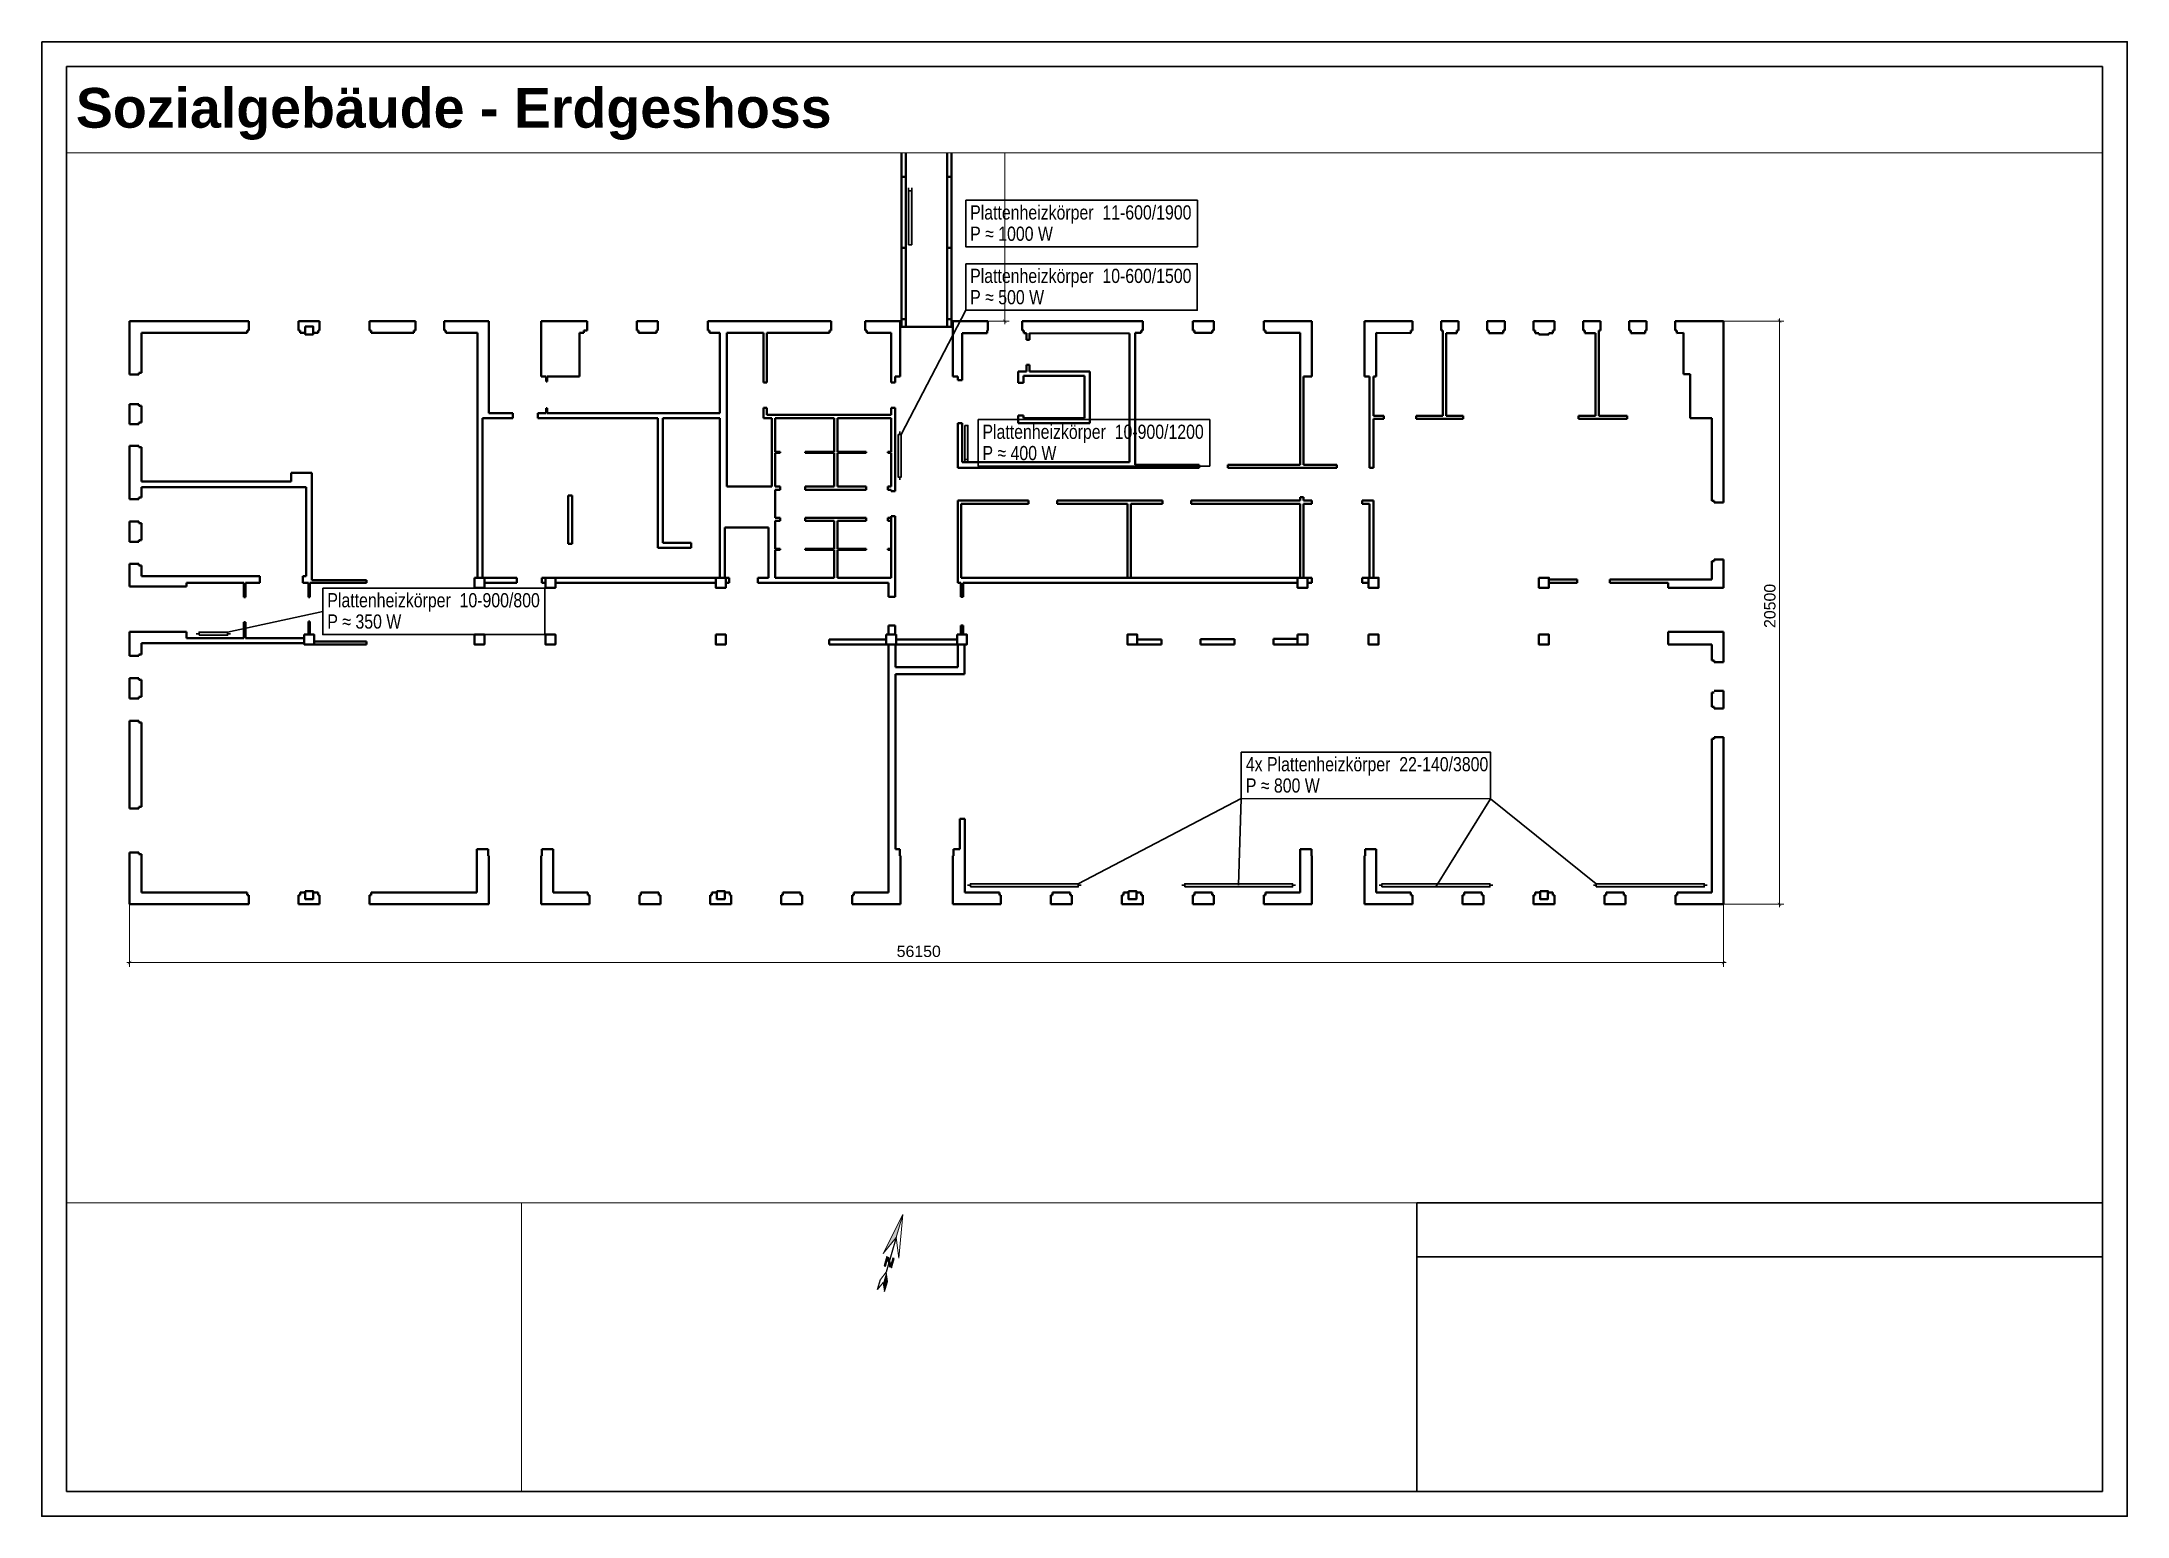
# Paper-space layout 'SG - 2' of a CAD drawing. Header units: millimetres. Extents: x -781 to 13759, y -8953 to 14384.
# Drawn here: x -7.4 to 412.4, y -19.8 to 276.9 of the extents above; entities outside this region: 1.
# The model-space entities are those that its viewports show. They can reach past a viewport. Long polylines and large blocks are cut down to what shows.
import ezdxf

# ---------------------------------------------------------------- set-up
doc = ezdxf.new("R2010")
doc.units = ezdxf.units.MM
doc.header["$LTSCALE"] = 100
doc.header["$MEASUREMENT"] = 0
doc.linetypes.add('ACISOTGL', pattern=[3, 2, -1])
doc.layers.get('0').update_dxf_attribs({"lineweight": 13, "plot": 0})
doc.layers.get('Defpoints').update_dxf_attribs({"lineweight": 13})
for name, color, linetype, lineweight in [('A0_Grundriß', 7, 'Continuous', 40), ('Heiz Wasser +50 -Heizkörper Rücklauff', 241, 'Continuous', 30), ('Heiz Wasser +60 -Heizkörper Vorlauf', 6, 'Continuous', 30), ('Text 2', 7, 'Continuous', 13)]:
    doc.layers.add(name, color=color, linetype=linetype, lineweight=lineweight)
doc.layers.add('Nord-Pfeil', color=7, linetype='Continuous')
doc.layers.add('Rahmen', color=7, linetype='Continuous', lineweight=30, plot=False)
doc.styles.add('ARIAL', font='arial.ttf')
doc.styles.get("Standard").update_dxf_attribs({"font": 'cour.ttf', "width": 0.8})
doc.dimstyles.new('CT Mondelez', dxfattribs={"dimtxt": 400, "dimasz": 120, "dimexe": 150, "dimexo": 0, "dimgap": 0, "dimtad": 1, "dimdec": 0, "dimtxsty": 'ARIAL', "dimblk": 'ARCHTICK', "dimcen": 250, "dimdle": 100, "dimclrd": 7, "dimclre": 7, "dimclrt": 7, "dimadec": 1, "dimazin": 3, "dimtfac": 1, "dimtdec": 0, "dimtmove": 2, "dimatfit": 3, "dimldrblk": 'ARCHTICK', "dimfxl": 10000, "dimfxlon": 1, "dimtolj": 2, "dimlwd": 15, "dimlwe": 9})

psp = doc.layouts.new('SG - 2')

# ---------------------------------------------------------------- texts
at = {"layer": 'Text 2', "insert": (-0.54, 267.57), "char_height": 8, "attachment_point": 1, "style": 'ARIAL'}
psp.add_mtext_dynamic_manual_height_columns('\\A1;{\\fArial|b1|i0|c238|p34;Sozialgebäude - Erdgeshoss}', width=158.8899, gutter_width=1000, heights=[0], dxfattribs=at)

msp = doc.modelspace()

# ---------------------------------------------------------------- texts
at = {"layer": 'Heiz Wasser +60 -Heizkörper Vorlauf', "char_height": 500, "attachment_point": 1, "rotation": 270}
for s, width, heights, insert in [('{\\fArial|b0|i0|c238|p34;P ≈ 350 W}', 10440.864, [1202.6], (-1479729.7, -1922224.9)), ('{\\fArial|b0|i0|c238|p34;Plattenheizkörper  10-900/800}', 12187.822, [1092.1], (-1478979.7, -1922224.9)), ('{\\fArial|b0|i0|c238|p34;P ≈ 400 W}', 10440.864, [1202.6], (-1473797.2, -1945304)), ('{\\fArial|b0|i0|c238|p34;Plattenheizkörper  10-900/1200}', 12187.822, [1092.1], (-1473047.2, -1945304)), ('{\\fArial|b0|i0|c238|p34;P ≈ 500 W}', 10440.864, [1202.6], (-1468308.1, -1944870.5)), ('{\\fArial|b0|i0|c238|p34;Plattenheizkörper  10-600/1500}', 12187.822, [1092.1], (-1467558.1, -1944870.5)), ('{\\fArial|b0|i0|c238|p34;P ≈ 1000 W}', 10440.864, [1202.6], (-1466073.4, -1944870.5)), ('{\\fArial|b0|i0|c238|p34;Plattenheizkörper  11-600/1900}', 12187.822, [1092.1], (-1465323.4, -1944870.5)), ('{\\fArial|b0|i0|c238|p34;P ≈ 800 W}', 10440.864, [1202.6], (-1485503.8, -1954582.7)), ('{\\fArial|b0|i0|c238|p34;4x Plattenheizkörper  22-140/3800}', 12187.822, [1092.1], (-1484753.8, -1954582.7))]:
    msp.add_mtext_dynamic_manual_height_columns(s, width=width, gutter_width=12.5, heights=heights, dxfattribs=dict(at, insert=insert))

# ---------------------------------------------------------------- blocks, each defined once
blk = doc.blocks.new('Nord-Pfeil 05')
for points in [[(-7207, -37964), (6, -20987), (0, 0)], [(-2248, -41214), (-3442, -39421), (-3440, -47995), (-2246, -47995)], [(-2248, -39421), (-2248, -41214), (2271, -47994), (2271, -46201)], [(2271, -46201), (3465, -47993), (3463, -39419), (2269, -39420)], [(3232, -60537), (14, -52974), (17, -62385), (3234, -69948)]]:
    blk.add_hatch(color=256).paths.add_polyline_path(points)
at = {"linetype": 'Continuous', "lineweight": 20, "ltscale": 0.039687}
for p, q in [((0, 0), (-7207, -37964)), ((0, 0), (6, -20987)), ((7227, -37960), (0, 0)), ((-7207, -37964), (6, -20987)), ((6, -20987), (7227, -37960)), ((-3200, -60538), (14, -52974)), ((14, -52974), (3232, -60537)), ((-3197, -69950), (17, -62385)), ((17, -62385), (3234, -69948))]:
    blk.add_line(p, q, dxfattribs=at)
for p, q in [((6, -20987), (14, -52974)), ((-3197, -69950), (-3200, -60538)), ((3234, -69948), (3232, -60537))]:
    blk.add_line(p, q)
for points in [[(-3440, -47995), (-2246, -47995), (-2248, -41214), (-3442, -39421)], [(2271, -46201), (3465, -47993), (3463, -39419), (2269, -39420)]]:
    blk.add_lwpolyline(points, close=True)
blk.add_lwpolyline([(-2248, -39421), (2271, -46201), (2271, -47994), (-2248, -41214), (-2248, -39421)])
blk = doc.blocks.new('_ArchTick')
at = {"color": 0, "linetype": 'ByBlock', "const_width": 0.15}
blk.add_lwpolyline([(-0.5, -0.5), (0.5, 0.5)], dxfattribs=at)
blk = doc.blocks.new('*D137')
at = {"layer": 'A0_Grundriß', "color": 7, "linetype": 'ACISOTGL', "lineweight": 9, "transparency": 16777216}
for p, q in [((-1489938, -1915259), (-1492141, -1915259)), ((-1489938, -1971409), (-1492141, -1971409))]:
    blk.add_line(p, q, dxfattribs=at)
at = {"layer": 'A0_Grundriß', "color": 7, "linetype": 'Continuous', "lineweight": 15, "transparency": 16777216}
blk.add_line((-1491991, -1915159), (-1491991, -1971509), dxfattribs=at)
at = {"layer": 'Defpoints', "color": 0, "transparency": 16777216}
for p in [(-1489938, -1915259), (-1491991, -1971409), (-1489938, -1971409)]:
    blk.add_point(p, dxfattribs=at)
at = {"layer": 'A0_Grundriß', "color": 7, "lineweight": 15, "transparency": 16777216, "xscale": 120, "yscale": 120, "zscale": 120}
for p, rotation in [((-1491991, -1915259), 90), ((-1491991, -1971409), 270)]:
    blk.add_blockref('_ArchTick', p, dxfattribs=dict(at, rotation=rotation))
at = {"layer": 'A0_Grundriß', "color": 7, "transparency": 16777216, "insert": (-1491596, -1943060), "char_height": 400, "attachment_point": 5, "rotation": 270, "style": 'ARIAL'}
blk.add_mtext('\\A2;56150', dxfattribs=at)
blk = doc.blocks.new('*D140')
at = {"layer": 'A0_Grundriß', "color": 7, "linetype": 'ACISOTGL', "lineweight": 9, "transparency": 16777216}
for p, q in [((-1489938, -1971409), (-1489938, -1973535)), ((-1469403, -1971409), (-1469403, -1973535))]:
    blk.add_line(p, q, dxfattribs=at)
at = {"layer": 'A0_Grundriß', "color": 7, "linetype": 'Continuous', "lineweight": 15, "transparency": 16777216}
blk.add_line((-1469303, -1973385), (-1490038, -1973385), dxfattribs=at)
at = {"layer": 'Defpoints', "color": 0, "transparency": 16777216}
for p in [(-1489938, -1971409), (-1469403, -1971409), (-1489938, -1973385)]:
    blk.add_point(p, dxfattribs=at)
at = {"layer": 'A0_Grundriß', "color": 7, "lineweight": 15, "transparency": 16777216, "xscale": 120, "yscale": 120, "zscale": 120, "rotation": 180}
blk.add_blockref('_ArchTick', (-1489938, -1973385), dxfattribs=at)
at = {"layer": 'A0_Grundriß', "color": 7, "lineweight": 15, "transparency": 16777216, "xscale": 120, "yscale": 120, "zscale": 120}
blk.add_blockref('_ArchTick', (-1469403, -1973385), dxfattribs=at)
at = {"layer": 'A0_Grundriß', "color": 7, "transparency": 16777216, "insert": (-1479430, -1973044), "char_height": 400, "attachment_point": 5, "style": 'ARIAL'}
blk.add_mtext('\\A2;20500', dxfattribs=at)
blk = doc.blocks.new('*D144')
at = {"layer": 'A0_Grundriß', "color": 7, "linetype": 'ACISOTGL', "lineweight": 9, "transparency": 16777216}
for p, q in [((-1469403, -1944214), (-1469403, -1946240)), ((-1449183, -1944214), (-1449183, -1946240))]:
    blk.add_line(p, q, dxfattribs=at)
at = {"layer": 'A0_Grundriß', "color": 7, "linetype": 'Continuous', "lineweight": 15, "transparency": 16777216}
for p, q in [((-1469503, -1946090), (-1460363, -1946090)), ((-1449083, -1946090), (-1458852, -1946090))]:
    blk.add_line(p, q, dxfattribs=at)
at = {"layer": 'Defpoints', "color": 0, "transparency": 16777216}
for p in [(-1469403, -1944214), (-1449183, -1944214), (-1469403, -1946090)]:
    blk.add_point(p, dxfattribs=at)
at = {"layer": 'A0_Grundriß', "color": 7, "lineweight": 15, "transparency": 16777216, "xscale": 120, "yscale": 120, "zscale": 120, "rotation": 180}
blk.add_blockref('_ArchTick', (-1469403, -1946090), dxfattribs=at)
at = {"layer": 'A0_Grundriß', "color": 7, "lineweight": 15, "transparency": 16777216, "xscale": 120, "yscale": 120, "zscale": 120}
blk.add_blockref('_ArchTick', (-1449183, -1946090), dxfattribs=at)
at = {"layer": 'A0_Grundriß', "color": 7, "transparency": 16777216, "insert": (-1459607, -1946090), "char_height": 400, "attachment_point": 5, "style": 'ARIAL'}
blk.add_mtext('\\A2;20220', dxfattribs=at)

# ---------------------------------------------------------------- dimensions: what is measured, and where the dimension line sits
at = {"layer": 'A0_Grundriß'}
dim = msp.add_linear_dim(base=(-1491990.6, -1971408.6), p1=(-1489937.9, -1915258.6), p2=(-1489937.9, -1971408.6), angle=270, dimstyle='CT Mondelez', dxfattribs=at)
dim.commit()
dim.dimension.update_dxf_attribs({"geometry": '*D137', "text_midpoint": (-1491595.9, -1943060.4), "dimtype": 160})
dim = msp.add_linear_dim(base=(-1469402.9, -1946089.8), p1=(-1449182.9, -1944213.6), p2=(-1469402.9, -1944213.6), dimstyle='CT Mondelez', dxfattribs=at)
dim.commit()
dim.dimension.update_dxf_attribs({"geometry": '*D144', "text_midpoint": (-1459607.2, -1946089.8), "dimtype": 160})
dim = msp.add_linear_dim(base=(-1489937.9, -1973384.8), p1=(-1469402.9, -1971408.6), p2=(-1489937.9, -1971408.6), text='20500', dimstyle='CT Mondelez', dxfattribs=at)
dim.commit()
dim.dimension.update_dxf_attribs({"geometry": '*D140', "text_midpoint": (-1479429.9, -1973044.2), "dimtype": 160})

# ---------------------------------------------------------------- hatches: boundary and pattern name
at = {"layer": 'Heiz Wasser +60 -Heizkörper Vorlauf'}
h = msp.add_hatch(color=256, dxfattribs=at)
h.dxf.hatch_style = 1
h.paths.add_polyline_path([(-1480352.9, -1917708.8), (-1480462.9, -1917708.8), (-1480462.9, -1918708.8), (-1480352.9, -1918708.8)])
h = msp.add_hatch(color=256, dxfattribs=at)
h.dxf.hatch_style = 1
h.paths.add_polyline_path([(-1473392.9, -1942443.6), (-1473392.9, -1942333.6), (-1474892.9, -1942333.6), (-1474892.9, -1942443.6)])
h = msp.add_hatch(color=256, dxfattribs=at)
h.dxf.hatch_style = 1
h.paths.add_polyline_path([(-1464812.9, -1942813.6), (-1464812.9, -1942703.6), (-1466712.9, -1942703.6), (-1466712.9, -1942813.6)])
h = msp.add_hatch(color=256, dxfattribs=at)
h.dxf.hatch_style = 1
h.paths.add_polyline_path([(-1473072.9, -1944793.6), (-1473072.9, -1944683.6), (-1474272.9, -1944683.6), (-1474272.9, -1944793.6)])
h = msp.add_hatch(color=256, dxfattribs=at)
h.dxf.hatch_style = 1
h.paths.add_polyline_path([(-1489212.9, -1944879.6), (-1489322.9, -1944879.6), (-1489322.9, -1948679.6), (-1489212.9, -1948679.6)])
h = msp.add_hatch(color=256, dxfattribs=at)
h.dxf.hatch_style = 1
h.paths.add_polyline_path([(-1489212.9, -1952429.8), (-1489322.9, -1952429.8), (-1489322.9, -1956229.8), (-1489212.9, -1956229.8)])
h = msp.add_hatch(color=256, dxfattribs=at)
h.dxf.hatch_style = 1
h.paths.add_polyline_path([(-1489212.9, -1959379.6), (-1489322.9, -1959379.6), (-1489322.9, -1963179.6), (-1489212.9, -1963179.6)])
h = msp.add_hatch(color=256, dxfattribs=at)
h.dxf.hatch_style = 1
h.paths.add_polyline_path([(-1489212.9, -1966929.8), (-1489322.9, -1966929.8), (-1489322.9, -1970729.8), (-1489212.9, -1970729.8)])

# ---------------------------------------------------------------- linework, layer by layer
at = {"layer": 'A0_Grundriß'}
for p, q in [((-1489937.9, -1915258.6), (-1489937.9, -1919453.6)), ((-1489937.9, -1915258.6), (-1488117.9, -1915258.6)), ((-1488117.9, -1915258.6), (-1488117.9, -1915583.6)), ((-1486567.9, -1915258.6), (-1486567.9, -1915583.6)), ((-1486567.9, -1915258.6), (-1483477.9, -1915258.6)), ((-1483477.9, -1915258.6), (-1483477.9, -1915583.6)), ((-1482692.9, -1915258.6), (-1482692.9, -1915583.6)), ((-1481977.9, -1915258.6), (-1482692.9, -1915258.6)), ((-1481977.9, -1915258.6), (-1481977.9, -1915583.6)), ((-1481192.9, -1915258.6), (-1481192.9, -1915583.6)), ((-1481192.9, -1915258.6), (-1480347.9, -1915258.6)), ((-1480347.9, -1915258.6), (-1480347.9, -1917263.6)), ((-1478750.8, -1915258.6), (-1477952.9, -1915258.6)), ((-1478750.8, -1915258.6), (-1478750.8, -1917263.6)), ((-1477952.9, -1915258.6), (-1477952.9, -1915583.6)), ((-1477167.9, -1915258.6), (-1477167.9, -1915583.6)), ((-1477167.9, -1915258.6), (-1476452.9, -1915258.6)), ((-1476452.9, -1915258.6), (-1476452.9, -1915583.6)), ((-1475667.9, -1915258.6), (-1475667.9, -1915583.6)), ((-1475667.9, -1915258.6), (-1473787.9, -1915258.6)), ((-1475667.9, -1915258.6), (-1475052.9, -1915258.6)), ((-1473787.9, -1915258.6), (-1473787.9, -1915583.6)), ((-1473027.9, -1915258.6), (-1473027.9, -1915583.6)), ((-1473027.9, -1915258.6), (-1472327.9, -1915258.6)), ((-1472327.9, -1915258.6), (-1472327.9, -1915583.6)), ((-1471277.9, -1915258.6), (-1471277.9, -1915583.6)), ((-1471277.9, -1915258.6), (-1469402.9, -1915258.6)), ((-1469402.9, -1915258.6), (-1469402.9, -1919453.6)), ((-1489522.9, -1919396.1), (-1489522.9, -1915673.6)), ((-1488175.4, -1915673.6), (-1489522.9, -1915673.6)), ((-1488175.4, -1915583.6), (-1488175.4, -1915673.6)), ((-1488117.9, -1915583.6), (-1488175.4, -1915583.6)), ((-1486510.4, -1915583.6), (-1486567.9, -1915583.6)), ((-1486510.4, -1915583.6), (-1486510.4, -1915673.6)), ((-1483535.4, -1915673.6), (-1486510.4, -1915673.6)), ((-1483535.4, -1915583.6), (-1483535.4, -1915673.6)), ((-1483477.9, -1915583.6), (-1483535.4, -1915583.6)), ((-1482635.4, -1915583.6), (-1482692.9, -1915583.6)), ((-1482635.4, -1915583.6), (-1482635.4, -1915673.6)), ((-1482035.4, -1915673.6), (-1482635.4, -1915673.6)), ((-1482035.4, -1915583.6), (-1482035.4, -1915673.6)), ((-1481977.9, -1915583.6), (-1482035.4, -1915583.6)), ((-1481135.4, -1915583.6), (-1481192.9, -1915583.6)), ((-1481135.4, -1915583.6), (-1481135.4, -1915673.6)), ((-1480738.1, -1915673.6), (-1481135.4, -1915673.6)), ((-1480738.1, -1921408.6), (-1480738.1, -1915673.6)), ((-1478010.4, -1915673.6), (-1478382.9, -1915673.6)), ((-1478382.9, -1915673.6), (-1478382.9, -1919848.6)), ((-1478010.4, -1915583.6), (-1478010.4, -1915673.6)), ((-1477952.9, -1915583.6), (-1478010.4, -1915583.6)), ((-1477110.4, -1915583.6), (-1477167.9, -1915583.6)), ((-1477110.4, -1915583.6), (-1477110.4, -1915673.6)), ((-1476510.4, -1915673.6), (-1477110.4, -1915673.6)), ((-1476510.4, -1915583.6), (-1476510.4, -1915673.6)), ((-1476452.9, -1915583.6), (-1476510.4, -1915583.6)), ((-1475667.9, -1915583.6), (-1475610.4, -1915583.6)), ((-1475610.4, -1915583.6), (-1475610.4, -1915673.6)), ((-1475610.4, -1915673.6), (-1475252.9, -1915673.6)), ((-1475252.9, -1921483.6), (-1475252.9, -1915673.6)), ((-1475052.9, -1915673.6), (-1473845.4, -1915673.6)), ((-1475052.9, -1915673.6), (-1475052.9, -1920953.6)), ((-1473845.4, -1915583.6), (-1473845.4, -1915673.6)), ((-1473787.9, -1915583.6), (-1473845.4, -1915583.6)), ((-1472970.4, -1915583.6), (-1473027.9, -1915583.6)), ((-1472970.4, -1915583.6), (-1472970.4, -1915673.6)), ((-1472385.4, -1915673.6), (-1472970.4, -1915673.6)), ((-1472385.4, -1915583.6), (-1472385.4, -1915673.6)), ((-1472327.9, -1915583.6), (-1472385.4, -1915583.6)), ((-1471277.9, -1915583.6), (-1471220.4, -1915583.6)), ((-1471220.4, -1915583.6), (-1471220.4, -1915673.6)), ((-1471220.4, -1915673.6), (-1469817.9, -1915673.6)), ((-1469817.9, -1915673.6), (-1469817.9, -1919396.1)), ((-1480562.9, -1919286.1), (-1480562.9, -1917263.6)), ((-1480347.9, -1917263.6), (-1480562.9, -1917263.6)), ((-1478622.9, -1917263.6), (-1478750.8, -1917263.6)), ((-1478622.9, -1917263.6), (-1478622.9, -1917365.7)), ((-1478622.9, -1917365.7), (-1478622.9, -1919286.1)), ((-1489937.9, -1919453.6), (-1489612.9, -1919453.6)), ((-1489612.9, -1919396.1), (-1489522.9, -1919396.1)), ((-1489612.9, -1919396.1), (-1489612.9, -1919453.6)), ((-1479997.9, -1919286.1), (-1480562.9, -1919286.1)), ((-1480562.9, -1921408.6), (-1480562.9, -1919336.1)), ((-1479997.9, -1919336.1), (-1480562.9, -1919336.1)), ((-1479997.9, -1919336.1), (-1479997.9, -1919286.1)), ((-1479122.9, -1919286.1), (-1479122.9, -1919336.1)), ((-1479122.9, -1919286.1), (-1478622.9, -1919286.1)), ((-1478622.9, -1919336.1), (-1479122.9, -1919336.1)), ((-1478622.9, -1919336.1), (-1478622.9, -1919848.6)), ((-1478622.9, -1919848.6), (-1478382.9, -1919848.6)), ((-1469772.9, -1919396.1), (-1469817.9, -1919396.1)), ((-1469772.9, -1919396.1), (-1469727.9, -1919396.1)), ((-1469727.9, -1919396.1), (-1469727.9, -1919453.6)), ((-1469402.9, -1919453.6), (-1469727.9, -1919453.6)), ((-1489937.9, -1921213.6), (-1489937.9, -1921953.6)), ((-1489937.9, -1921213.6), (-1489612.9, -1921213.6)), ((-1489612.9, -1921213.6), (-1489612.9, -1921271.1)), ((-1489522.9, -1921271.1), (-1489612.9, -1921271.1)), ((-1489522.9, -1921271.1), (-1489522.9, -1921443.6)), ((-1475252.9, -1921248.8), (-1475252.9, -1921483.6)), ((-1474737.9, -1920953.6), (-1475052.9, -1920953.6)), ((-1474737.9, -1921683.6), (-1474737.9, -1920953.6)), ((-1469817.9, -1921271.1), (-1469817.9, -1921443.6)), ((-1469727.9, -1921271.1), (-1469817.9, -1921271.1)), ((-1469402.9, -1921213.6), (-1469727.9, -1921213.6)), ((-1469727.9, -1921213.6), (-1469727.9, -1921271.1)), ((-1469402.9, -1921213.6), (-1469402.9, -1921953.6)), ((-1489937.9, -1921953.6), (-1489612.9, -1921953.6)), ((-1489522.9, -1921896.1), (-1489612.9, -1921896.1)), ((-1489612.9, -1921896.1), (-1489612.9, -1921953.6)), ((-1489522.9, -1921723.6), (-1489522.9, -1921896.1)), ((-1480787.9, -1921758.6), (-1480787.9, -1923608.6)), ((-1480687.9, -1923608.6), (-1480687.9, -1921758.6)), ((-1480612.9, -1921408.6), (-1480562.9, -1921408.6)), ((-1480437.9, -1921583.6), (-1480437.9, -1921483.6)), ((-1480437.9, -1921558.6), (-1479977.9, -1921558.6)), ((-1480437.9, -1921583.6), (-1480437.9, -1921583.6)), ((-1480437.9, -1921583.6), (-1480437.9, -1921683.6)), ((-1480437.9, -1921608.6), (-1479977.9, -1921608.6)), ((-1479977.9, -1921608.6), (-1479977.9, -1921558.6)), ((-1479122.9, -1921558.6), (-1478622.9, -1921558.6)), ((-1479122.9, -1921608.6), (-1479122.9, -1921558.6)), ((-1479122.9, -1921608.6), (-1478622.9, -1921608.6)), ((-1478622.9, -1921358.6), (-1478382.9, -1921358.6)), ((-1478622.9, -1921358.6), (-1478622.9, -1921558.6)), ((-1478622.9, -1921608.6), (-1478622.9, -1921683.6)), ((-1478622.9, -1921683.6), (-1478622.9, -1923608.6)), ((-1478522.9, -1921683.6), (-1475052.9, -1921683.6)), ((-1478522.9, -1923608.6), (-1478522.9, -1921683.6)), ((-1478382.9, -1921358.6), (-1478382.9, -1921483.6)), ((-1478382.9, -1921483.6), (-1475252.9, -1921483.6)), ((-1475052.9, -1921683.6), (-1474737.9, -1921683.6)), ((-1469817.9, -1921723.6), (-1469817.9, -1921896.1)), ((-1469727.9, -1921896.1), (-1469817.9, -1921896.1)), ((-1469727.9, -1921896.1), (-1469727.9, -1921953.6)), ((-1469402.9, -1921953.6), (-1469727.9, -1921953.6)), ((-1489937.9, -1923713.6), (-1489612.9, -1923713.6)), ((-1489937.9, -1923713.6), (-1489937.9, -1927908.6)), ((-1489612.9, -1923713.6), (-1489612.9, -1923771.1)), ((-1489522.9, -1923771.1), (-1489612.9, -1923771.1)), ((-1489522.9, -1923771.1), (-1489522.9, -1927493.6)), ((-1480687.9, -1923608.6), (-1480787.9, -1923608.6)), ((-1478622.9, -1923608.6), (-1478522.9, -1923608.6)), ((-1469817.9, -1923771.1), (-1469817.9, -1925276.1)), ((-1469727.9, -1923771.1), (-1469817.9, -1923771.1)), ((-1469402.9, -1923713.6), (-1469727.9, -1923713.6)), ((-1469727.9, -1923713.6), (-1469727.9, -1923771.1)), ((-1469402.9, -1923713.6), (-1469402.9, -1925333.6)), ((-1469727.9, -1925276.1), (-1469817.9, -1925276.1)), ((-1469727.9, -1925276.1), (-1469727.9, -1925333.6)), ((-1469402.9, -1925333.6), (-1469727.9, -1925333.6)), ((-1469817.9, -1926401.1), (-1469817.9, -1927518.6)), ((-1469727.9, -1926401.1), (-1469817.9, -1926401.1)), ((-1469402.9, -1926343.6), (-1469727.9, -1926343.6)), ((-1469727.9, -1926343.6), (-1469727.9, -1926401.1)), ((-1469402.9, -1926343.6), (-1469517.9, -1926343.6)), ((-1469402.9, -1926343.6), (-1469402.9, -1927908.6)), ((-1489937.9, -1927908.6), (-1488232.9, -1927908.6)), ((-1489522.9, -1927493.6), (-1487992.9, -1927493.6)), ((-1487992.9, -1927888.6), (-1488232.9, -1927888.6)), ((-1488232.9, -1927888.6), (-1488232.9, -1927908.6)), ((-1487992.9, -1927493.6), (-1487992.9, -1927888.6)), ((-1478612.9, -1927758.6), (-1478612.9, -1928898.6)), ((-1478437.9, -1927408.6), (-1478437.9, -1928898.6)), ((-1478437.9, -1927518.6), (-1469817.9, -1927518.6)), ((-1478437.9, -1927693.6), (-1472817.9, -1927693.6)), ((-1472817.9, -1928756.1), (-1472817.9, -1927693.6)), ((-1472642.9, -1928756.1), (-1472642.9, -1927908.6)), ((-1471347.9, -1927908.6), (-1472642.9, -1927908.6)), ((-1471167.9, -1927908.6), (-1471347.9, -1927908.6)), ((-1469402.9, -1927908.6), (-1471167.9, -1927908.6)), ((-1478437.9, -1928898.6), (-1478612.9, -1928898.6)), ((-1472642.9, -1928756.1), (-1472817.9, -1928756.1)), ((-1489937.9, -1929761.6), (-1489937.9, -1931456.6)), ((-1489937.9, -1929761.6), (-1488232.9, -1929761.6)), ((-1488232.9, -1929761.6), (-1488232.9, -1929778.6)), ((-1487992.9, -1929778.6), (-1488232.9, -1929778.6)), ((-1487992.9, -1929778.6), (-1487992.9, -1930176.6)), ((-1480787.9, -1929908.6), (-1480787.9, -1930258.6)), ((-1478612.9, -1929783.6), (-1478612.9, -1929908.6)), ((-1478437.9, -1929783.6), (-1478612.9, -1929783.6)), ((-1478437.9, -1929783.6), (-1478437.9, -1936383.6)), ((-1472817.9, -1933868.6), (-1472817.9, -1929641.1)), ((-1472642.9, -1929641.1), (-1472817.9, -1929641.1)), ((-1472642.9, -1929933.6), (-1472642.9, -1929641.1)), ((-1472642.9, -1929933.6), (-1472467.9, -1929933.6)), ((-1472642.9, -1936053.6), (-1472642.9, -1929963.6)), ((-1472467.9, -1929963.6), (-1472642.9, -1929963.6)), ((-1472467.9, -1929933.6), (-1472467.9, -1929963.6)), ((-1471522.9, -1929933.6), (-1471347.9, -1929933.6)), ((-1471522.9, -1929933.6), (-1471522.9, -1929963.6)), ((-1471522.9, -1929963.6), (-1471347.9, -1929963.6)), ((-1471107.9, -1929758.6), (-1471347.9, -1929758.6)), ((-1471347.9, -1929758.6), (-1471347.9, -1929933.6)), ((-1471347.9, -1929963.6), (-1471347.9, -1931110.4)), ((-1469402.9, -1929758.6), (-1471107.9, -1929758.6)), ((-1469402.9, -1931373.6), (-1469402.9, -1929758.6)), ((-1489522.9, -1930176.6), (-1489522.9, -1931399.1)), ((-1489522.9, -1930176.6), (-1487992.9, -1930176.6)), ((-1478612.9, -1930258.6), (-1478612.9, -1935908.6)), ((-1475537.9, -1930703.6), (-1477237.9, -1930703.6)), ((-1477237.9, -1930703.6), (-1477237.9, -1930853.6)), ((-1475537.9, -1930853.6), (-1477237.9, -1930853.6)), ((-1475537.9, -1930703.6), (-1475537.9, -1930853.6)), ((-1489937.9, -1931456.6), (-1489612.9, -1931456.6)), ((-1489612.9, -1931399.1), (-1489522.9, -1931399.1)), ((-1489612.9, -1931399.1), (-1489612.9, -1931456.6)), ((-1471347.9, -1931110.4), (-1469817.9, -1931110.4)), ((-1469817.9, -1931266.1), (-1469817.9, -1931110.4)), ((-1469727.9, -1931266.1), (-1469817.9, -1931266.1)), ((-1469727.9, -1931266.1), (-1469727.9, -1931373.6)), ((-1469402.9, -1931373.6), (-1469727.9, -1931373.6)), ((-1489937.9, -1933216.6), (-1489937.9, -1933956.6)), ((-1489937.9, -1933216.6), (-1489612.9, -1933216.6)), ((-1489612.9, -1933216.6), (-1489612.9, -1933274.1)), ((-1489522.9, -1933274.1), (-1489612.9, -1933274.1)), ((-1489522.9, -1933274.1), (-1489522.9, -1933899.1)), ((-1469817.9, -1933191.1), (-1469817.9, -1933816.1)), ((-1469727.9, -1933191.1), (-1469817.9, -1933191.1)), ((-1469727.9, -1933816.1), (-1469817.9, -1933816.1)), ((-1469727.9, -1933816.1), (-1469817.9, -1933816.1)), ((-1469402.9, -1933133.6), (-1469727.9, -1933133.6)), ((-1469727.9, -1933191.1), (-1469727.9, -1933133.6)), ((-1469727.9, -1933816.1), (-1469727.9, -1933873.6)), ((-1469402.9, -1933133.6), (-1469402.9, -1933873.6)), ((-1489937.9, -1933956.6), (-1489612.9, -1933956.6)), ((-1489522.9, -1933899.1), (-1489612.9, -1933899.1)), ((-1489612.9, -1933899.1), (-1489612.9, -1933956.6)), ((-1477387.9, -1933868.6), (-1477387.9, -1935043.6)), ((-1472817.9, -1933868.6), (-1477387.9, -1933868.6)), ((-1477212.9, -1934043.6), (-1477212.9, -1935043.6)), ((-1472817.9, -1934043.6), (-1477212.9, -1934043.6)), ((-1472817.9, -1936053.6), (-1472817.9, -1934043.6)), ((-1469402.9, -1933873.6), (-1469727.9, -1933873.6)), ((-1477212.9, -1935043.6), (-1477387.9, -1935043.6)), ((-1489937.9, -1935716.6), (-1489937.9, -1936456.6)), ((-1489937.9, -1935716.6), (-1489612.9, -1935716.6)), ((-1489612.9, -1935716.6), (-1489612.9, -1935774.1)), ((-1489612.9, -1935774.1), (-1489522.9, -1935774.1)), ((-1489612.9, -1935774.1), (-1489522.9, -1935774.1)), ((-1489522.9, -1935774.1), (-1489522.9, -1935946.6)), ((-1469817.9, -1935691.1), (-1469817.9, -1936053.6)), ((-1469727.9, -1935691.1), (-1469817.9, -1935691.1)), ((-1469402.9, -1935633.6), (-1469727.9, -1935633.6)), ((-1469727.9, -1935633.6), (-1469727.9, -1935691.1)), ((-1469402.9, -1935633.6), (-1469402.9, -1939968.6)), ((-1489937.9, -1936456.6), (-1489612.9, -1936456.6)), ((-1489612.9, -1936399.1), (-1489522.9, -1936399.1)), ((-1489612.9, -1936399.1), (-1489522.9, -1936399.1)), ((-1489612.9, -1936399.1), (-1489612.9, -1936456.6)), ((-1489522.9, -1936226.6), (-1489522.9, -1936399.1)), ((-1478612.9, -1936258.6), (-1478612.9, -1936383.6)), ((-1478437.9, -1936383.6), (-1478612.9, -1936383.6)), ((-1478437.9, -1936053.6), (-1472817.9, -1936053.6)), ((-1478437.9, -1936228.6), (-1476667.9, -1936228.6)), ((-1476667.9, -1937763.6), (-1476667.9, -1936228.6)), ((-1475227.9, -1936293.6), (-1469817.9, -1936293.6)), ((-1475227.9, -1937888.6), (-1475227.9, -1936293.6)), ((-1472642.9, -1936053.6), (-1469817.9, -1936053.6)), ((-1469817.9, -1936293.6), (-1469817.9, -1937593.6)), ((-1478612.9, -1937393.6), (-1478612.9, -1938003.6)), ((-1478437.9, -1937393.6), (-1478612.9, -1937393.6)), ((-1478437.9, -1937393.6), (-1478437.9, -1937763.6)), ((-1489937.9, -1938216.6), (-1489937.9, -1938956.6)), ((-1489937.9, -1938216.6), (-1489612.9, -1938216.6)), ((-1489612.9, -1938216.6), (-1489612.9, -1938274.1)), ((-1478612.9, -1938003.6), (-1478612.9, -1941996.6)), ((-1476667.9, -1937763.6), (-1478437.9, -1937763.6)), ((-1478437.9, -1938003.6), (-1478437.9, -1940076.1)), ((-1477457.9, -1938003.6), (-1478437.9, -1938003.6)), ((-1477457.9, -1938178.6), (-1477457.9, -1938003.6)), ((-1477417.9, -1938178.6), (-1477457.9, -1938178.6)), ((-1476667.9, -1938003.6), (-1477417.9, -1938003.6)), ((-1477417.9, -1938178.6), (-1477417.9, -1938003.6)), ((-1476437.9, -1938003.6), (-1476667.9, -1938003.6)), ((-1476437.9, -1938003.6), (-1476437.9, -1938178.6)), ((-1476322.9, -1938178.6), (-1476437.9, -1938178.6)), ((-1475342.9, -1938003.6), (-1476322.9, -1938003.6)), ((-1476322.9, -1938003.6), (-1476322.9, -1938178.6)), ((-1475342.9, -1938003.6), (-1475342.9, -1938178.6)), ((-1475342.9, -1938178.6), (-1475227.9, -1938178.6)), ((-1475227.9, -1937888.6), (-1472817.9, -1937888.6)), ((-1475227.9, -1938003.6), (-1474042.9, -1938003.6)), ((-1475227.9, -1938003.6), (-1475227.9, -1938178.6)), ((-1474042.9, -1938178.6), (-1474042.9, -1938003.6)), ((-1474002.9, -1938178.6), (-1474042.9, -1938178.6)), ((-1474002.9, -1938003.6), (-1472817.9, -1938003.6)), ((-1474002.9, -1938178.6), (-1474002.9, -1938003.6)), ((-1472817.9, -1937593.6), (-1472817.9, -1937888.6)), ((-1472817.9, -1937593.6), (-1472452.9, -1937593.6)), ((-1472817.9, -1938003.6), (-1472817.9, -1940076.1)), ((-1472702.9, -1937708.6), (-1472702.9, -1942083.6)), ((-1472702.9, -1937708.6), (-1472452.9, -1937708.6)), ((-1472452.9, -1937708.6), (-1472452.9, -1937593.6)), ((-1471567.9, -1937593.6), (-1469817.9, -1937593.6)), ((-1471567.9, -1937593.6), (-1471567.9, -1937708.6)), ((-1471567.9, -1937708.6), (-1469817.9, -1937708.6)), ((-1469817.9, -1937708.6), (-1469817.9, -1939911.1)), ((-1489937.9, -1938956.6), (-1489612.9, -1938956.6)), ((-1489612.9, -1938274.1), (-1489522.9, -1938274.1)), ((-1489612.9, -1938274.1), (-1489522.9, -1938274.1)), ((-1489612.9, -1938899.1), (-1489522.9, -1938899.1)), ((-1489612.9, -1938899.1), (-1489522.9, -1938899.1)), ((-1489612.9, -1938899.1), (-1489612.9, -1938956.6)), ((-1489522.9, -1938274.1), (-1489522.9, -1938899.1)), ((-1477457.9, -1940076.1), (-1477457.9, -1939063.6)), ((-1477417.9, -1939063.6), (-1477457.9, -1939063.6)), ((-1477417.9, -1940076.1), (-1477417.9, -1939063.6)), ((-1476437.9, -1939063.6), (-1476437.9, -1940076.1)), ((-1476437.9, -1939063.6), (-1476322.9, -1939063.6)), ((-1476322.9, -1939063.6), (-1476322.9, -1941208.6)), ((-1475342.9, -1939063.6), (-1475342.9, -1941208.6)), ((-1475227.9, -1939063.6), (-1475342.9, -1939063.6)), ((-1475227.9, -1939063.6), (-1475227.9, -1940076.1)), ((-1474042.9, -1940076.1), (-1474042.9, -1939063.6)), ((-1474002.9, -1939063.6), (-1474042.9, -1939063.6)), ((-1474002.9, -1940076.1), (-1474002.9, -1939063.6)), ((-1480787.9, -1941908.6), (-1480787.9, -1939908.6)), ((-1480612.9, -1939908.6), (-1480787.9, -1939908.6)), ((-1480612.9, -1939908.6), (-1480612.9, -1941908.6)), ((-1477457.9, -1940076.1), (-1478437.9, -1940076.1)), ((-1478437.9, -1940196.1), (-1478437.9, -1942083.6)), ((-1477457.9, -1940196.1), (-1478437.9, -1940196.1)), ((-1477457.9, -1941208.6), (-1477457.9, -1940196.1)), ((-1476437.9, -1940076.1), (-1477417.9, -1940076.1)), ((-1477417.9, -1941208.6), (-1477417.9, -1940196.1)), ((-1476437.9, -1940196.1), (-1477417.9, -1940196.1)), ((-1476437.9, -1940196.1), (-1476437.9, -1941208.6)), ((-1475227.9, -1940076.1), (-1474042.9, -1940076.1)), ((-1475227.9, -1940196.1), (-1475227.9, -1941208.6)), ((-1475227.9, -1940196.1), (-1474042.9, -1940196.1)), ((-1474042.9, -1941208.6), (-1474042.9, -1940196.1)), ((-1474002.9, -1940076.1), (-1472817.9, -1940076.1)), ((-1474002.9, -1941208.6), (-1474002.9, -1940196.1)), ((-1474002.9, -1940196.1), (-1472817.9, -1940196.1)), ((-1472817.9, -1940196.1), (-1472817.9, -1942083.6)), ((-1469727.9, -1939911.1), (-1469817.9, -1939911.1)), ((-1469727.9, -1939911.1), (-1469727.9, -1939968.6)), ((-1469402.9, -1939968.6), (-1469727.9, -1939968.6)), ((-1489937.9, -1940716.6), (-1489937.9, -1942411.6)), ((-1489937.9, -1940716.6), (-1489612.9, -1940716.6)), ((-1489612.9, -1940716.6), (-1489612.9, -1940774.1)), ((-1489612.9, -1940774.1), (-1489522.9, -1940774.1)), ((-1489612.9, -1940774.1), (-1489522.9, -1940774.1)), ((-1489522.9, -1940774.1), (-1489522.9, -1941996.6)), ((-1469402.9, -1941168.6), (-1469727.9, -1941168.6)), ((-1469402.9, -1941168.6), (-1469727.9, -1941168.6)), ((-1469727.9, -1941168.6), (-1469727.9, -1941226.1)), ((-1469402.9, -1941168.6), (-1469402.9, -1942408.6)), ((-1477417.9, -1941208.6), (-1477457.9, -1941208.6)), ((-1476437.9, -1941208.6), (-1476322.9, -1941208.6)), ((-1475227.9, -1941208.6), (-1475342.9, -1941208.6)), ((-1474042.9, -1941208.6), (-1474002.9, -1941208.6)), ((-1469817.9, -1941226.1), (-1469817.9, -1942083.6)), ((-1469817.9, -1941226.1), (-1469727.9, -1941226.1)), ((-1489937.9, -1942411.6), (-1488232.9, -1942411.6)), ((-1480787.9, -1941996.6), (-1489522.9, -1941996.6)), ((-1487992.9, -1942391.6), (-1488232.9, -1942391.6)), ((-1488232.9, -1942391.6), (-1488232.9, -1942411.6)), ((-1487992.9, -1942236.6), (-1487992.9, -1942391.6)), ((-1481827.9, -1942236.6), (-1487992.9, -1942236.6)), ((-1481827.9, -1942236.6), (-1481827.9, -1944676.6)), ((-1480787.9, -1942236.6), (-1481587.9, -1942236.6)), ((-1481587.9, -1942236.6), (-1481587.9, -1944436.6)), ((-1480787.9, -1942258.6), (-1480787.9, -1944408.6)), ((-1480612.9, -1942258.6), (-1480612.9, -1944408.6)), ((-1480437.9, -1941996.6), (-1480122.9, -1941996.6)), ((-1480122.9, -1942233.6), (-1480437.9, -1942233.6)), ((-1480122.9, -1941996.6), (-1480122.9, -1942233.6)), ((-1479112.9, -1941996.6), (-1478612.9, -1941996.6)), ((-1479112.9, -1941996.6), (-1479112.9, -1942233.6)), ((-1478612.9, -1942233.6), (-1479112.9, -1942233.6)), ((-1476272.9, -1942233.6), (-1478612.9, -1942233.6)), ((-1478437.9, -1942083.6), (-1476272.9, -1942083.6)), ((-1477417.9, -1941968.6), (-1477457.9, -1941968.6)), ((-1477457.9, -1941968.6), (-1477457.9, -1942083.6)), ((-1477417.9, -1941968.6), (-1477417.9, -1942083.6)), ((-1476437.9, -1941968.6), (-1476437.9, -1942083.6)), ((-1476437.9, -1941968.6), (-1476322.9, -1941968.6)), ((-1476322.9, -1941968.6), (-1476322.9, -1942083.6)), ((-1476272.9, -1942083.6), (-1476272.9, -1942233.6)), ((-1475392.9, -1942083.6), (-1475342.9, -1942083.6)), ((-1475392.9, -1942083.6), (-1475392.9, -1942233.6)), ((-1472452.9, -1942233.6), (-1475392.9, -1942233.6)), ((-1475342.9, -1941968.6), (-1475342.9, -1942083.6)), ((-1475227.9, -1941968.6), (-1475342.9, -1941968.6)), ((-1475227.9, -1941968.6), (-1475227.9, -1942083.6)), ((-1475227.9, -1942083.6), (-1474042.9, -1942083.6)), ((-1474042.9, -1941968.6), (-1474002.9, -1941968.6)), ((-1474042.9, -1941968.6), (-1474042.9, -1942083.6)), ((-1474002.9, -1941968.6), (-1474002.9, -1942083.6)), ((-1474002.9, -1942083.6), (-1472817.9, -1942083.6)), ((-1472702.9, -1942083.6), (-1472452.9, -1942083.6)), ((-1472452.9, -1942083.6), (-1472452.9, -1942233.6)), ((-1471567.9, -1942083.6), (-1469817.9, -1942083.6)), ((-1471567.9, -1942233.6), (-1471567.9, -1942083.6)), ((-1471347.9, -1942233.6), (-1471567.9, -1942233.6)), ((-1471347.9, -1942408.6), (-1471347.9, -1942233.6)), ((-1471164.6, -1942408.6), (-1471347.9, -1942408.6)), ((-1469402.9, -1942408.6), (-1471164.6, -1942408.6)), ((-1469602.9, -1942453.6), (-1469602.9, -1942408.6)), ((-1469602.9, -1942453.6), (-1469602.9, -1942603.6)), ((-1449182.9, -1942453.6), (-1469602.9, -1942453.6)), ((-1469602.9, -1942603.6), (-1449182.9, -1942603.6)), ((-1469602.9, -1942603.6), (-1469602.9, -1944063.6)), ((-1469402.9, -1942408.6), (-1469402.9, -1942453.6)), ((-1469332.9, -1942603.6), (-1469332.9, -1942453.6)), ((-1466822.9, -1942603.6), (-1466822.9, -1942453.6)), ((-1464322.9, -1942603.6), (-1464322.9, -1942453.6)), ((-1469602.9, -1944213.6), (-1469602.9, -1944063.6)), ((-1469602.9, -1944063.6), (-1449182.9, -1944063.6)), ((-1469332.9, -1944063.6), (-1469332.9, -1944213.6)), ((-1466822.9, -1944063.6), (-1466822.9, -1944213.6)), ((-1464322.9, -1944063.6), (-1464322.9, -1944213.6)), ((-1489937.9, -1944261.6), (-1488232.9, -1944261.6)), ((-1489937.9, -1944261.6), (-1489937.9, -1945956.6)), ((-1489522.9, -1944679.6), (-1489522.9, -1945899.1)), ((-1489522.9, -1944679.6), (-1487992.9, -1944679.6)), ((-1488232.9, -1944261.6), (-1488232.9, -1944281.6)), ((-1487992.9, -1944281.6), (-1488232.9, -1944281.6)), ((-1487992.9, -1944281.6), (-1487992.9, -1944503)), ((-1486932.9, -1944503), (-1487992.9, -1944503)), ((-1486932.9, -1944678), (-1487992.9, -1944679.6)), ((-1486932.9, -1944503), (-1486932.9, -1944678)), ((-1480787.9, -1944676.6), (-1481827.9, -1944676.6)), ((-1480787.9, -1944436.6), (-1481587.9, -1944436.6)), ((-1480437.9, -1944543.6), (-1480122.9, -1944543.6)), ((-1480437.9, -1944623.6), (-1480122.9, -1944623.6)), ((-1480122.9, -1944543.6), (-1480122.9, -1944623.6)), ((-1479112.9, -1944543.6), (-1479112.9, -1944623.6)), ((-1479112.9, -1944543.6), (-1478612.9, -1944543.6)), ((-1479112.9, -1944623.6), (-1478612.9, -1944623.6)), ((-1478612.9, -1944543.6), (-1478612.9, -1944433.6)), ((-1475717.9, -1944433.6), (-1478612.9, -1944433.6)), ((-1478612.9, -1950526.6), (-1478612.9, -1944623.6)), ((-1475832.9, -1944548.6), (-1478437.9, -1944548.6)), ((-1478437.9, -1956408.6), (-1478437.9, -1944548.6)), ((-1475832.9, -1944548.6), (-1475832.9, -1946923.6)), ((-1475717.9, -1944433.6), (-1475717.9, -1946923.6)), ((-1472992.9, -1944433.6), (-1474572.9, -1944433.6)), ((-1474572.9, -1944433.6), (-1474572.9, -1950683.6)), ((-1474372.9, -1944583.6), (-1472992.9, -1944583.6)), ((-1474372.9, -1944583.6), (-1474372.9, -1950483.6)), ((-1472992.9, -1944583.6), (-1472992.9, -1944433.6)), ((-1471477.9, -1944433.6), (-1471477.9, -1944583.6)), ((-1471347.9, -1944433.6), (-1471477.9, -1944433.6)), ((-1471477.9, -1944583.6), (-1469822.9, -1944583.6)), ((-1471167.9, -1944258.6), (-1471347.9, -1944258.6)), ((-1471347.9, -1944258.6), (-1471347.9, -1944433.6)), ((-1469402.9, -1944258.6), (-1471167.9, -1944258.6)), ((-1469822.9, -1944583.6), (-1469822.9, -1945472.6)), ((-1469602.9, -1944213.6), (-1469602.9, -1944258.6)), ((-1449182.9, -1944213.6), (-1469602.9, -1944213.6)), ((-1469402.9, -1944258.6), (-1469402.9, -1944213.6)), ((-1469402.9, -1945498.6), (-1469402.9, -1944258.6)), ((-1469727.9, -1945472.6), (-1469822.9, -1945472.6)), ((-1469727.9, -1945472.6), (-1469727.9, -1945498.6)), ((-1469402.9, -1945498.6), (-1469727.9, -1945498.6)), ((-1489937.9, -1945956.6), (-1489612.9, -1945956.6)), ((-1489612.9, -1945899.1), (-1489522.9, -1945899.1)), ((-1489612.9, -1945899.1), (-1489522.9, -1945899.1)), ((-1489612.9, -1945899.1), (-1489612.9, -1945956.6)), ((-1475832.9, -1946923.6), (-1475717.9, -1946923.6)), ((-1472727.9, -1946563.6), (-1472992.9, -1946563.6)), ((-1472992.9, -1946563.6), (-1472992.9, -1949083.6)), ((-1472727.9, -1946753.6), (-1472812.9, -1946753.6)), ((-1472812.9, -1946753.6), (-1472812.9, -1948893.6)), ((-1472727.9, -1946563.6), (-1472727.9, -1946753.6)), ((-1471577.9, -1946563.6), (-1471577.9, -1946753.6)), ((-1471577.9, -1946563.6), (-1471172.9, -1946563.6)), ((-1471577.9, -1946753.6), (-1471322.9, -1946753.6)), ((-1471322.9, -1948893.6), (-1471322.9, -1946753.6)), ((-1471172.9, -1946563.6), (-1471172.9, -1946851.6)), ((-1470942, -1946851.6), (-1471172.9, -1946851.6)), ((-1471172.9, -1946966.6), (-1471172.9, -1949083.6)), ((-1471172.9, -1946966.6), (-1470942, -1946966.6)), ((-1470942, -1946851.6), (-1470942, -1946966.6)), ((-1470057, -1946851.6), (-1470057, -1946966.6)), ((-1470057, -1946851.6), (-1469825.7, -1946851.6)), ((-1469826, -1946966.6), (-1470057, -1946966.6)), ((-1469826, -1946966.6), (-1469833, -1950483.6)), ((-1469825.5, -1946756.1), (-1469825.7, -1946851.6)), ((-1469825.5, -1946756.1), (-1469727.9, -1946756.1)), ((-1469402.9, -1946698.6), (-1469727.9, -1946698.6)), ((-1469727.9, -1946698.6), (-1469727.9, -1946756.1)), ((-1469402.9, -1946698.6), (-1469402.9, -1950953.6)), ((-1489937.9, -1947716.6), (-1489937.9, -1948456.6)), ((-1489937.9, -1947716.6), (-1489612.9, -1947716.6)), ((-1489612.9, -1947716.6), (-1489612.9, -1947774.1)), ((-1489612.9, -1947774.1), (-1489522.9, -1947774.1)), ((-1489612.9, -1947774.1), (-1489522.9, -1947774.1)), ((-1489522.9, -1947774.1), (-1489522.9, -1948399.1)), ((-1489937.9, -1948456.6), (-1489612.9, -1948456.6)), ((-1489612.9, -1948399.1), (-1489522.9, -1948399.1)), ((-1489612.9, -1948399.1), (-1489522.9, -1948399.1)), ((-1489612.9, -1948399.1), (-1489612.9, -1948456.6)), ((-1475832.9, -1947933.6), (-1475832.9, -1950411.6)), ((-1475717.9, -1947933.6), (-1475832.9, -1947933.6)), ((-1475717.9, -1947933.6), (-1475717.9, -1951651.6)), ((-1471172.9, -1949083.6), (-1472992.9, -1949083.6)), ((-1471322.9, -1948893.6), (-1472812.9, -1948893.6)), ((-1489937.9, -1950216.6), (-1489937.9, -1950956.6)), ((-1489937.9, -1950216.6), (-1489612.9, -1950216.6)), ((-1489612.9, -1950216.6), (-1489612.9, -1950274.1)), ((-1489612.9, -1950274.1), (-1489522.9, -1950274.1)), ((-1489612.9, -1950274.1), (-1489522.9, -1950274.1)), ((-1489522.9, -1950274.1), (-1489522.9, -1950446.6)), ((-1489522.9, -1950726.6), (-1489522.9, -1950899.1)), ((-1478612.9, -1950526.6), (-1478612.9, -1956408.6)), ((-1475832.9, -1950411.6), (-1478437.9, -1950411.6)), ((-1475832.9, -1950526.6), (-1478437.9, -1950526.6)), ((-1475832.9, -1950526.6), (-1475832.9, -1951651.6)), ((-1474572.9, -1950683.6), (-1474572.9, -1952933.6)), ((-1474457.9, -1950683.6), (-1469817.9, -1950683.6)), ((-1474457.9, -1950683.6), (-1474457.9, -1952933.6)), ((-1474372.9, -1950483.6), (-1469833, -1950483.6)), ((-1469817.9, -1950683.6), (-1469817.9, -1950896.1)), ((-1489937.9, -1950956.6), (-1489612.9, -1950956.6)), ((-1489612.9, -1950899.1), (-1489522.9, -1950899.1)), ((-1489612.9, -1950899.1), (-1489522.9, -1950899.1)), ((-1489612.9, -1950899.1), (-1489612.9, -1950956.6)), ((-1480787.9, -1950758.6), (-1480787.9, -1951608.6)), ((-1480612.9, -1950758.6), (-1480787.9, -1950758.6)), ((-1480609.2, -1951608.6), (-1480612.9, -1950758.6)), ((-1469727.9, -1950896.1), (-1469817.9, -1950896.1)), ((-1469727.9, -1950953.6), (-1469727.9, -1950896.1)), ((-1469402.9, -1950953.6), (-1469727.9, -1950953.6)), ((-1480609.2, -1951608.6), (-1480787.9, -1951608.6)), ((-1475832.9, -1951651.6), (-1475717.9, -1951651.6)), ((-1489937.9, -1952716.6), (-1489937.9, -1953456.6)), ((-1489937.9, -1952716.6), (-1489612.9, -1952716.6)), ((-1489612.9, -1952716.6), (-1489612.9, -1952774.1)), ((-1489612.9, -1952774.1), (-1489522.9, -1952774.1)), ((-1489612.9, -1952774.1), (-1489522.9, -1952774.1)), ((-1489522.9, -1952774.1), (-1489522.9, -1953399.1)), ((-1475832.9, -1952661.6), (-1475832.9, -1956493.6)), ((-1475717.9, -1952661.6), (-1475832.9, -1952661.6)), ((-1475717.9, -1952661.6), (-1475717.9, -1956493.6)), ((-1469727.9, -1952771.1), (-1469817.9, -1952771.1)), ((-1469817.9, -1952771.1), (-1469817.9, -1953396.1)), ((-1469402.9, -1952713.6), (-1469727.9, -1952713.6)), ((-1469727.9, -1952713.6), (-1469727.9, -1952771.1)), ((-1469402.9, -1952713.6), (-1469402.9, -1953453.6)), ((-1489937.9, -1953456.6), (-1489612.9, -1953456.6)), ((-1489612.9, -1953399.1), (-1489522.9, -1953399.1)), ((-1489612.9, -1953399.1), (-1489522.9, -1953399.1)), ((-1489612.9, -1953399.1), (-1489612.9, -1953456.6)), ((-1480787.9, -1952983.6), (-1480787.9, -1954183.6)), ((-1480787.9, -1952983.6), (-1480603.1, -1952983.6)), ((-1480597.8, -1954183.6), (-1480603.1, -1952983.6)), ((-1474572.9, -1952933.6), (-1474457.9, -1952933.6)), ((-1469727.9, -1953396.1), (-1469817.9, -1953396.1)), ((-1469727.9, -1953396.1), (-1469727.9, -1953453.6)), ((-1469402.9, -1953453.6), (-1469727.9, -1953453.6)), ((-1480597.8, -1954183.6), (-1480787.9, -1954183.6)), ((-1474572.9, -1953943.6), (-1474457.9, -1953943.6)), ((-1474572.9, -1953943.6), (-1474572.9, -1956608.6)), ((-1474457.9, -1953943.6), (-1474457.9, -1956493.6)), ((-1489937.9, -1955216.6), (-1489937.9, -1956911.6)), ((-1489937.9, -1955216.6), (-1489612.9, -1955216.6)), ((-1489612.9, -1955216.6), (-1489612.9, -1955274.1)), ((-1489612.9, -1955274.1), (-1489522.9, -1955274.1)), ((-1489612.9, -1955274.1), (-1489522.9, -1955274.1)), ((-1489522.9, -1955274.1), (-1489522.9, -1956496.6)), ((-1480787.9, -1955558.6), (-1480787.9, -1956408.6)), ((-1480787.9, -1955558.6), (-1480591.7, -1955558.6)), ((-1480587.9, -1956408.6), (-1480591.7, -1955558.6)), ((-1469817.9, -1955271.1), (-1469817.9, -1956493.6)), ((-1469727.9, -1955271.1), (-1469817.9, -1955271.1)), ((-1469402.9, -1955213.6), (-1469727.9, -1955213.6)), ((-1469727.9, -1955213.6), (-1469727.9, -1955271.1)), ((-1469402.9, -1955213.6), (-1469402.9, -1956908.6)), ((-1487992.9, -1956496.6), (-1489522.9, -1956496.6)), ((-1487992.9, -1956496.6), (-1487992.9, -1956891.6)), ((-1478437.9, -1956408.6), (-1478437.9, -1956758.6)), ((-1475832.9, -1956493.6), (-1478437.9, -1956493.6)), ((-1475605.9, -1956493.6), (-1475717.9, -1956493.6)), ((-1475605.9, -1956608.6), (-1475605.9, -1956493.6)), ((-1469817.9, -1956493.6), (-1474457.9, -1956493.6)), ((-1489937.9, -1956911.6), (-1488232.9, -1956911.6)), ((-1487992.9, -1956891.6), (-1488232.9, -1956891.6)), ((-1488232.9, -1956891.6), (-1488232.9, -1956911.6)), ((-1478612.9, -1956908.6), (-1478612.9, -1956758.6)), ((-1478437.9, -1956908.6), (-1478612.9, -1956908.6)), ((-1475832.9, -1956608.6), (-1478437.9, -1956608.6)), ((-1478437.9, -1956908.6), (-1478437.9, -1956758.6)), ((-1475832.9, -1956908.6), (-1475832.9, -1956608.6)), ((-1475832.9, -1956908.6), (-1475717.9, -1956908.6)), ((-1475717.9, -1956608.6), (-1475605.9, -1956608.6)), ((-1475717.9, -1956608.6), (-1475717.9, -1956908.6)), ((-1474572.9, -1956608.6), (-1474572.9, -1957788.6)), ((-1471347.9, -1956608.6), (-1474457.9, -1956608.6)), ((-1474457.9, -1957788.6), (-1474457.9, -1956608.6)), ((-1471347.9, -1956908.6), (-1471347.9, -1956608.6)), ((-1471167.9, -1956908.6), (-1471347.9, -1956908.6)), ((-1471167.9, -1956908.6), (-1469402.9, -1956908.6)), ((-1474572.9, -1957788.6), (-1474457.9, -1957788.6)), ((-1489937.9, -1958761.6), (-1488232.9, -1958761.6)), ((-1489937.9, -1958761.6), (-1489937.9, -1960456.6)), ((-1488232.9, -1958761.6), (-1488232.9, -1958781.6)), ((-1487992.9, -1958781.6), (-1488232.9, -1958781.6)), ((-1487992.9, -1958781.6), (-1487992.9, -1959179.6)), ((-1478612.9, -1958908.6), (-1478612.9, -1958686.5)), ((-1478437.9, -1958686.5), (-1478612.9, -1958686.5)), ((-1478437.9, -1958908.6), (-1478437.9, -1958686.5)), ((-1475832.9, -1958686.5), (-1475717.9, -1958686.5)), ((-1475832.9, -1958686.5), (-1475832.9, -1958933.6)), ((-1475717.9, -1958686.5), (-1475717.9, -1958933.6)), ((-1471167.9, -1958758.6), (-1471347.9, -1958758.6)), ((-1471347.9, -1958758.6), (-1471347.9, -1958933.6)), ((-1471167.9, -1958758.6), (-1469402.9, -1958758.6)), ((-1469402.9, -1958758.6), (-1469992.9, -1958758.6)), ((-1469402.9, -1958758.6), (-1469402.9, -1960453.6)), ((-1489522.9, -1959179.6), (-1489522.9, -1960399.1)), ((-1487992.9, -1959179.6), (-1489522.9, -1959179.6)), ((-1475832.9, -1958933.6), (-1478437.9, -1958933.6)), ((-1478437.9, -1959083.6), (-1475717.9, -1959083.6)), ((-1475717.9, -1959083.6), (-1475717.9, -1958933.6)), ((-1471347.9, -1958933.6), (-1474572.9, -1958933.6)), ((-1474572.9, -1958933.6), (-1474572.9, -1959083.6)), ((-1474572.9, -1959083.6), (-1472846, -1959083.6)), ((-1472846, -1959438.6), (-1472846, -1959083.6)), ((-1472731, -1959438.6), (-1472846, -1959438.6)), ((-1472731, -1959083.6), (-1471347.9, -1959083.6)), ((-1472731, -1959438.6), (-1472731, -1959083.6)), ((-1471347.9, -1959083.6), (-1471347.9, -1959173.6)), ((-1469817.9, -1959173.6), (-1471347.9, -1959173.6)), ((-1469818.2, -1959173.6), (-1469819.5, -1960396.1)), ((-1489937.9, -1960456.6), (-1489612.9, -1960456.6)), ((-1489612.9, -1960399.1), (-1489522.9, -1960399.1)), ((-1489612.9, -1960399.1), (-1489522.9, -1960399.1)), ((-1489612.9, -1960399.1), (-1489612.9, -1960456.6)), ((-1472846, -1960583.6), (-1472846, -1962236.1)), ((-1472846, -1960583.6), (-1472731, -1960583.6)), ((-1472731, -1960583.6), (-1472731, -1961521.1)), ((-1469727.9, -1960396.1), (-1469819.6, -1960396.1)), ((-1469727.9, -1960396.1), (-1469727.9, -1960453.6)), ((-1469402.9, -1960453.6), (-1469727.9, -1960453.6)), ((-1469819.6, -1961521.1), (-1472731, -1961521.1)), ((-1472731, -1961636.1), (-1472731, -1962236.1)), ((-1469819.6, -1961636.1), (-1472731, -1961636.1)), ((-1469819.6, -1961636.1), (-1469819.6, -1962021.1)), ((-1469727.9, -1961521.1), (-1469817.9, -1961521.1)), ((-1469402.9, -1961463.6), (-1469727.9, -1961463.6)), ((-1469727.9, -1961463.6), (-1469727.9, -1961521.1)), ((-1469402.9, -1961463.6), (-1469402.9, -1962078.6)), ((-1489937.9, -1962216.6), (-1489937.9, -1962956.6)), ((-1489937.9, -1962216.6), (-1489612.9, -1962216.6)), ((-1489612.9, -1962216.6), (-1489612.9, -1962274.1)), ((-1489612.9, -1962274.1), (-1489522.9, -1962274.1)), ((-1489612.9, -1962274.1), (-1489522.9, -1962274.1)), ((-1489522.9, -1962274.1), (-1489522.9, -1962899.1)), ((-1472731, -1962236.1), (-1472846, -1962236.1)), ((-1469727.9, -1962021.1), (-1469819.6, -1962021.1)), ((-1469727.9, -1962021.1), (-1469727.9, -1962078.6)), ((-1469402.9, -1962078.6), (-1469727.9, -1962078.6)), ((-1489937.9, -1962956.6), (-1489612.9, -1962956.6)), ((-1489612.9, -1962899.1), (-1489522.9, -1962899.1)), ((-1489612.9, -1962899.1), (-1489522.9, -1962899.1)), ((-1489612.9, -1962899.1), (-1489612.9, -1962956.6)), ((-1469819.6, -1963146.1), (-1469819.6, -1963646.1)), ((-1469727.9, -1963146.1), (-1469819.6, -1963146.1)), ((-1469402.9, -1963088.6), (-1469727.9, -1963088.6)), ((-1469727.9, -1963088.6), (-1469727.9, -1963146.1)), ((-1469402.9, -1963088.6), (-1469402.9, -1963703.6)), ((-1469727.9, -1963646.1), (-1469819.6, -1963646.1)), ((-1469727.9, -1963646.1), (-1469727.9, -1963703.6)), ((-1469402.9, -1963703.6), (-1469727.9, -1963703.6)), ((-1489937.9, -1965456.6), (-1489937.9, -1964716.6)), ((-1489762.9, -1964716.6), (-1489937.9, -1964716.6)), ((-1489762.9, -1964716.6), (-1489612.9, -1964716.6)), ((-1489612.9, -1964716.6), (-1489612.9, -1964774.1)), ((-1489612.9, -1964774.1), (-1489522.9, -1964774.1)), ((-1489612.9, -1964774.1), (-1489522.9, -1964774.1)), ((-1489612.9, -1965399.1), (-1489522.9, -1965399.1)), ((-1489612.9, -1965399.1), (-1489522.9, -1965399.1)), ((-1489612.9, -1965399.1), (-1489612.9, -1965456.6)), ((-1489522.9, -1964774.1), (-1489522.9, -1964946.6)), ((-1489522.9, -1965226.6), (-1489522.9, -1965399.1)), ((-1478617.9, -1966258.6), (-1478617.9, -1965258.6)), ((-1478500.4, -1966258.6), (-1478500.4, -1965258.6)), ((-1469868.4, -1964908.6), (-1469868.4, -1965258.6)), ((-1469819.6, -1964908.6), (-1469868.4, -1964908.6)), ((-1469868.4, -1965258.6), (-1469819.6, -1965258.6)), ((-1469727.9, -1964771.1), (-1469819.6, -1964771.1)), ((-1469819.6, -1964771.1), (-1469819.6, -1964908.6)), ((-1469819.6, -1965258.6), (-1469819.6, -1965396.1)), ((-1469727.9, -1965396.1), (-1469819.6, -1965396.1)), ((-1469402.9, -1964713.6), (-1469727.9, -1964713.6)), ((-1469727.9, -1964713.6), (-1469727.9, -1964771.1)), ((-1469727.9, -1965453.6), (-1469727.9, -1965396.1)), ((-1469402.9, -1964713.6), (-1469402.9, -1965453.6)), ((-1489937.9, -1965456.6), (-1489612.9, -1965456.6)), ((-1469402.9, -1965453.6), (-1469727.9, -1965453.6)), ((-1469727.9, -1965453.6), (-1469727.9, -1965453.6)), ((-1469402.9, -1965453.6), (-1469402.9, -1965453.6)), ((-1478500.4, -1966258.6), (-1478617.9, -1966258.6)), ((-1472846, -1966306.1), (-1472846, -1968021.1)), ((-1472731, -1966306.1), (-1472846, -1966306.1)), ((-1472731, -1966306.1), (-1472731, -1966906.1)), ((-1469727.9, -1966521.1), (-1469819.6, -1966521.1)), ((-1469819.6, -1966521.1), (-1469819.6, -1966906.1)), ((-1469402.9, -1966463.6), (-1469727.9, -1966463.6)), ((-1469727.9, -1966463.6), (-1469727.9, -1966521.1)), ((-1469402.9, -1966463.6), (-1469402.9, -1967078.6)), ((-1489937.9, -1967216.6), (-1489937.9, -1967956.6)), ((-1489937.9, -1967216.6), (-1489612.9, -1967216.6)), ((-1489612.9, -1967216.6), (-1489612.9, -1967274.1)), ((-1489612.9, -1967274.1), (-1489522.9, -1967274.1)), ((-1489612.9, -1967274.1), (-1489522.9, -1967274.1)), ((-1489522.9, -1967274.1), (-1489522.9, -1967899.1)), ((-1478617.9, -1969466.6), (-1478615.4, -1967403.6)), ((-1478500.4, -1967403.6), (-1478615.4, -1967403.6)), ((-1478500.4, -1967403.6), (-1478500.4, -1970996.6)), ((-1469819.6, -1966906.1), (-1472731, -1966906.1)), ((-1472731, -1967021.1), (-1472731, -1968021.1)), ((-1469819.6, -1967021.1), (-1472731, -1967021.1)), ((-1469727.9, -1967021.1), (-1469819.6, -1967021.1)), ((-1469727.9, -1967021.1), (-1469727.9, -1967078.6)), ((-1469402.9, -1967078.6), (-1469727.9, -1967078.6)), ((-1489937.9, -1967956.6), (-1489612.9, -1967956.6)), ((-1489612.9, -1967899.1), (-1489522.9, -1967899.1)), ((-1489612.9, -1967899.1), (-1489522.9, -1967899.1)), ((-1489612.9, -1967899.1), (-1489612.9, -1967956.6)), ((-1472731, -1968021.1), (-1472846, -1968021.1)), ((-1469727.9, -1968146.1), (-1469819.6, -1968146.1)), ((-1469819.6, -1968146.1), (-1469819.6, -1968646.1)), ((-1469402.9, -1968088.6), (-1469727.9, -1968088.6)), ((-1469727.9, -1968088.6), (-1469727.9, -1968146.1)), ((-1469402.9, -1968088.6), (-1469517.9, -1968088.6)), ((-1469402.9, -1968088.6), (-1469402.9, -1968703.6)), ((-1469727.9, -1968646.1), (-1469819.6, -1968646.1)), ((-1469727.9, -1968646.1), (-1469727.9, -1968703.6)), ((-1469402.9, -1968703.6), (-1469727.9, -1968703.6)), ((-1489937.9, -1969716.6), (-1489937.9, -1971408.6)), ((-1489937.9, -1969716.6), (-1489612.9, -1969716.6)), ((-1489612.9, -1969716.6), (-1489612.9, -1969774.1)), ((-1489612.9, -1969774.1), (-1489522.9, -1969774.1)), ((-1489522.9, -1969774.1), (-1489522.9, -1970996.6)), ((-1480787.9, -1969466.6), (-1480347.9, -1969466.6)), ((-1480787.9, -1969466.6), (-1480787.9, -1970996.6)), ((-1480347.9, -1969466.6), (-1480347.9, -1971408.6)), ((-1478617.9, -1969466.6), (-1478787.9, -1969466.6)), ((-1478787.9, -1971408.6), (-1478787.9, -1969466.6)), ((-1469727.9, -1969771.1), (-1469819.6, -1969771.1)), ((-1469819.6, -1969771.1), (-1469819.3, -1969996.6)), ((-1469402.9, -1969713.6), (-1469727.9, -1969713.6)), ((-1469727.9, -1969713.6), (-1469727.9, -1969771.1)), ((-1469402.9, -1969713.6), (-1469402.9, -1971408.6)), ((-1472817.9, -1970996.6), (-1472817.9, -1970236.6)), ((-1472817.9, -1970236.6), (-1471267.9, -1970236.6)), ((-1471267.9, -1969996.6), (-1469819.3, -1969996.6)), ((-1471267.9, -1970236.6), (-1471267.9, -1969996.6)), ((-1484105.4, -1970996.6), (-1489522.9, -1970996.6)), ((-1484105.4, -1971086.6), (-1484105.4, -1970996.6)), ((-1484105.4, -1971086.6), (-1484047.9, -1971086.6)), ((-1484047.9, -1971408.6), (-1484047.9, -1971086.6)), ((-1484047.9, -1971408.6), (-1484047.9, -1971086.6)), ((-1483037.9, -1971411.6), (-1483037.9, -1971086.6)), ((-1482980.4, -1971086.6), (-1483037.9, -1971086.6)), ((-1482480.4, -1970996.6), (-1482980.4, -1970996.6)), ((-1482980.4, -1971086.6), (-1482980.4, -1970996.6)), ((-1482480.4, -1971086.6), (-1482480.4, -1970996.6)), ((-1482422.9, -1971411.6), (-1482422.9, -1971086.6)), ((-1481412.9, -1971408.6), (-1481412.9, -1971086.6)), ((-1481412.9, -1971086.6), (-1481355.4, -1971086.6)), ((-1480787.9, -1970996.6), (-1481355.4, -1970996.6)), ((-1481355.4, -1971086.6), (-1481355.4, -1970996.6)), ((-1481285.4, -1970996.6), (-1480787.9, -1970996.6)), ((-1477850.4, -1970996.6), (-1478500.4, -1970996.6)), ((-1477850.4, -1971086.6), (-1477850.4, -1970996.6)), ((-1477792.9, -1971086.6), (-1477850.4, -1971086.6)), ((-1477792.9, -1971408.6), (-1477792.9, -1971086.6)), ((-1475782.9, -1971408.6), (-1475782.9, -1971086.6)), ((-1475725.4, -1971086.6), (-1475782.9, -1971086.6)), ((-1472817.9, -1970996.6), (-1475725.4, -1970996.6)), ((-1475725.4, -1971086.6), (-1475725.4, -1970996.6)), ((-1484047.9, -1971408.6), (-1489937.9, -1971408.6)), ((-1482422.9, -1971408.6), (-1483037.9, -1971408.6)), ((-1483037.9, -1971411.6), (-1482422.9, -1971411.6)), ((-1480347.9, -1971408.6), (-1481412.9, -1971408.6)), ((-1477792.9, -1971408.6), (-1478787.9, -1971408.6)), ((-1469402.9, -1971408.6), (-1475782.9, -1971408.6))]:
    msp.add_line(p, q, dxfattribs=at)
for points in [[(-1489472.9, -1921443.6), (-1489752.9, -1921443.6), (-1489752.9, -1921723.6), (-1489472.9, -1921723.6)], [(-1480437.9, -1921408.6), (-1480787.9, -1921408.6), (-1480787.9, -1921758.6), (-1480437.9, -1921758.6)], [(-1469587.9, -1921443.6), (-1469867.9, -1921443.6), (-1469867.9, -1921723.6), (-1469587.9, -1921723.6)], [(-1480437.9, -1927408.6), (-1480787.9, -1927408.6), (-1480787.9, -1927758.6), (-1480437.9, -1927758.6)], [(-1478437.9, -1927408.6), (-1478787.9, -1927408.6), (-1478787.9, -1927758.6), (-1478437.9, -1927758.6)], [(-1480437.9, -1929908.6), (-1480787.9, -1929908.6), (-1480787.9, -1930258.6), (-1480437.9, -1930258.6)], [(-1478437.9, -1929908.6), (-1478787.9, -1929908.6), (-1478787.9, -1930258.6), (-1478437.9, -1930258.6)], [(-1489472, -1935946.6), (-1489752, -1935946.6), (-1489752, -1936226.6), (-1489472, -1936226.6)], [(-1480437.9, -1935908.6), (-1480787.9, -1935908.6), (-1480787.9, -1936258.6), (-1480437.9, -1936258.6)], [(-1478437.9, -1935908.6), (-1478787.9, -1935908.6), (-1478787.9, -1936258.6), (-1478437.9, -1936258.6)], [(-1480437.9, -1941908.6), (-1480787.9, -1941908.6), (-1480787.9, -1942258.6), (-1480437.9, -1942258.6)], [(-1480437.9, -1944408.6), (-1480787.9, -1944408.6), (-1480787.9, -1944758.6), (-1480437.9, -1944758.6)], [(-1489472.9, -1950446.6), (-1489752.9, -1950446.6), (-1489752.9, -1950726.6), (-1489472.9, -1950726.6)], [(-1480437.9, -1956408.6), (-1480787.9, -1956408.6), (-1480787.9, -1956758.6), (-1480437.9, -1956758.6)], [(-1480437.9, -1958908.6), (-1480787.9, -1958908.6), (-1480787.9, -1959258.6), (-1480437.9, -1959258.6)], [(-1478437.9, -1958908.6), (-1478787.9, -1958908.6), (-1478787.9, -1959258.6), (-1478437.9, -1959258.6)], [(-1489472.9, -1964946.6), (-1489752.9, -1964946.6), (-1489752.9, -1965226.6), (-1489472.9, -1965226.6)], [(-1480437.9, -1964908.6), (-1480787.9, -1964908.6), (-1480787.9, -1965258.6), (-1480437.9, -1965258.6)], [(-1478437.9, -1964908.6), (-1478787.9, -1964908.6), (-1478787.9, -1965258.6), (-1478437.9, -1965258.6)]]:
    msp.add_lwpolyline(points, close=True, dxfattribs=at)
for points in [[(-1480612.9, -1950758.6), (-1480437.9, -1950758.6), (-1480437.9, -1950408.6), (-1480787.9, -1950408.6), (-1480787.9, -1950758.6)], [(-1478437.9, -1956408.6), (-1478787.9, -1956408.6), (-1478787.9, -1956758.6), (-1478437.9, -1956758.6)]]:
    msp.add_lwpolyline(points, dxfattribs=at)
at = {"layer": 'Heiz Wasser +50 -Heizkörper Rücklauff'}
for p, q in [((-1480407.9, -1917708.8), (-1480407.9, -1917608.8)), ((-1473392.9, -1942388.6), (-1473292.9, -1942388.6)), ((-1464712.9, -1942703.6), (-1464812.9, -1942703.6)), ((-1474372.9, -1944683.6), (-1474272.9, -1944683.6)), ((-1489267.9, -1948679.6), (-1489267.9, -1948779.6)), ((-1489267.9, -1956229.8), (-1489267.9, -1956329.8)), ((-1489267.9, -1963179.6), (-1489267.9, -1963279.6)), ((-1489267.9, -1970729.8), (-1489267.9, -1970829.8))]:
    msp.add_line(p, q, dxfattribs=at)
at = {"layer": 'Heiz Wasser +60 -Heizkörper Vorlauf'}
for p, q in [((-1480407.9, -1918708.8), (-1480407.9, -1918808.8)), ((-1480352.9, -1918708.8), (-1479627, -1922063.6)), ((-1474892.9, -1942388.6), (-1474992.9, -1942388.6)), ((-1473392.9, -1942443.6), (-1469016.3, -1944718.2)), ((-1464812.9, -1942813.6), (-1464712.9, -1942813.6)), ((-1489267.9, -1944879.6), (-1489267.9, -1944779.6)), ((-1474272.9, -1944793.6), (-1474372.9, -1944793.6)), ((-1489212.9, -1948679.6), (-1486212.1, -1954421.3)), ((-1489267.9, -1952429.8), (-1489267.9, -1952329.8)), ((-1486212.1, -1954421.3), (-1489267.9, -1954329.8)), ((-1489267.9, -1959379.6), (-1489267.9, -1959279.6)), ((-1486220, -1963202.9), (-1489322.9, -1961279.6)), ((-1489212.9, -1966929.8), (-1486220, -1963202.9)), ((-1489267.9, -1966929.8), (-1489267.9, -1966829.8))]:
    msp.add_line(p, q, dxfattribs=at)
for points in [[(-1480462.9, -1917708.8), (-1480462.9, -1918708.8), (-1480352.9, -1918708.8), (-1480352.9, -1917708.8)], [(-1478800.4, -1922063.6), (-1478800.4, -1929885.5), (-1480437.9, -1929885.5), (-1480437.9, -1922063.6)], [(-1473392.9, -1942333.6), (-1474892.9, -1942333.6), (-1474892.9, -1942443.6), (-1473392.9, -1942443.6)], [(-1466712.9, -1942703.6), (-1464812.9, -1942703.6), (-1464812.9, -1942813.6), (-1466712.9, -1942813.6)], [(-1473072.9, -1944683.6), (-1474272.9, -1944683.6), (-1474272.9, -1944793.6), (-1473072.9, -1944793.6)], [(-1467378.8, -1944718.2), (-1467378.8, -1952870.6), (-1469016.3, -1952870.6), (-1469016.3, -1944718.2)], [(-1465144.1, -1944718.2), (-1465144.1, -1952878.4), (-1466781.7, -1952878.4), (-1466781.7, -1944718.2)], [(-1489322.9, -1944879.6), (-1489322.9, -1948679.6), (-1489212.9, -1948679.6), (-1489212.9, -1944879.6)], [(-1472867.9, -1945151.6), (-1472867.9, -1953311.9), (-1474505.4, -1953311.9), (-1474505.4, -1945151.6)], [(-1489322.9, -1952429.8), (-1489322.9, -1956229.8), (-1489212.9, -1956229.8), (-1489212.9, -1952429.8)], [(-1484574.6, -1954421.3), (-1484582.4, -1963202.9), (-1486220, -1963202.9), (-1486212.1, -1954421.3)], [(-1489322.9, -1959379.6), (-1489322.9, -1963179.6), (-1489212.9, -1963179.6), (-1489212.9, -1959379.6)], [(-1489322.9, -1966929.8), (-1489322.9, -1970729.8), (-1489212.9, -1970729.8), (-1489212.9, -1966929.8)]]:
    msp.add_lwpolyline(points, close=True, dxfattribs=at)

# ---------------------------------------------------------------- block references
at = {"layer": 'Nord-Pfeil', "xscale": 0.1600000000053569, "yscale": 0.1600000000053569, "zscale": 0.1600000000053569, "rotation": 253.8670232167164}
msp.add_blockref('Nord-Pfeil 05', (-1604987.3, -1943872), dxfattribs=at)

msp.set_redraw_order([(e.dxf.handle, doc.entitydb.next_handle()) for e in msp.query("TEXT MTEXT ATTDEF DIMENSION ARC_DIMENSION")])  # texts and dimensions are drawn at this point

# ---------------------------------------------------------------- linework, layer by layer
at = {"layer": 'Rahmen'}
psp.add_line((269.44, 32.39), (407.44, 32.39), dxfattribs=at)
at = {"layer": 'Rahmen', "lineweight": 13}
psp.add_line((13758.86, -8952.6), (13758.86, -8952.6), dxfattribs=at)
at = {"layer": 'Rahmen'}
for points in [[(-7.41, 276.87), (412.44, 276.87), (412.44, -19.84), (-7.41, -19.84)], [(-2.41, 271.87), (407.44, 271.87), (407.44, -14.84), (-2.41, -14.84)], [(407.44, -14.84), (269.44, -14.84), (269.44, 43.21), (407.44, 43.21)]]:
    psp.add_lwpolyline(points, close=True, dxfattribs=at)

psp.set_redraw_order([(e.dxf.handle, doc.entitydb.next_handle()) for e in psp.query("TEXT MTEXT ATTDEF DIMENSION ARC_DIMENSION")])  # texts and dimensions are drawn at this point

# ---------------------------------------------------------------- viewports
at = {"layer": 'Rahmen', "view_target_point": (-1359517.91, -1943515.81), "view_twist_angle": 90}
psp.add_viewport(center=(202.51, 148.86), size=(409.85, 211.3021), view_center_point=(5382.78, -122446.6), view_height=36977.869, dxfattribs=at)
at = {"layer": 'Rahmen', "view_twist_angle": 90}
psp.add_viewport(center=(179.32, 14.18), size=(180.24, 58.0578), view_center_point=(1953254.03, -1623725.27), view_height=40752.6507, status=3, dxfattribs=at)

doc.saveas('drawing.dxf')
